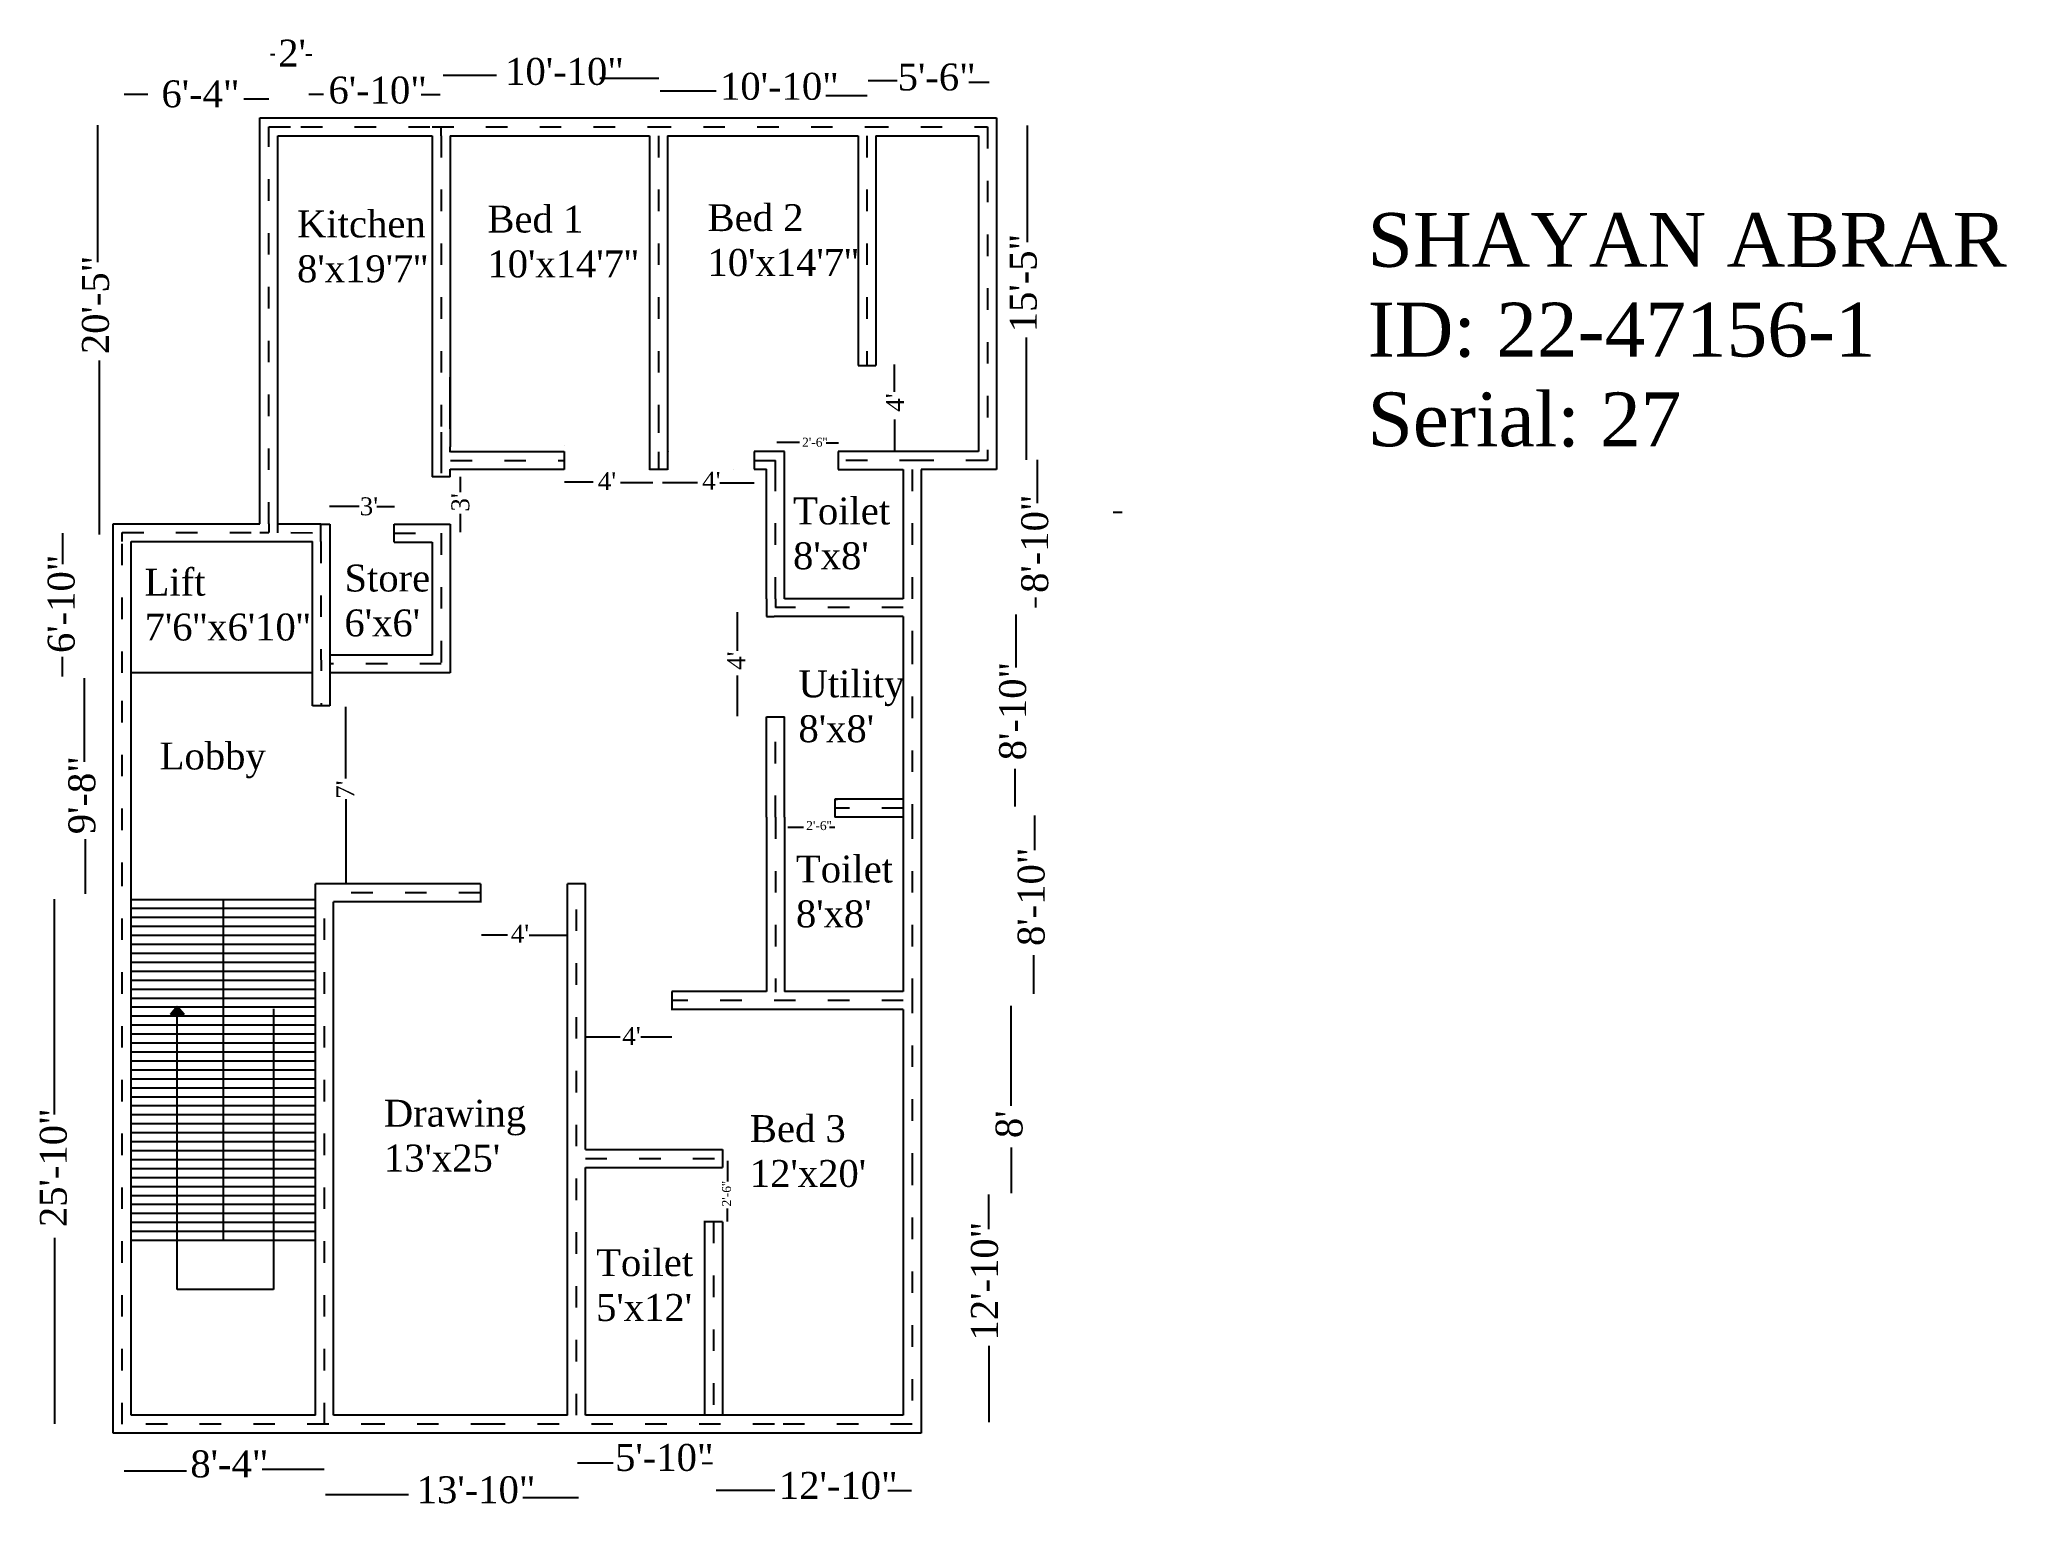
# Model space of a CAD drawing. Header units: inches. Extents: x 1 to 17879, y -3361 to 1909.
# Drawn here: x 1 to 1097, y -730 to 87 of the extents above; entities that cross this region are included whole.
import ezdxf

# ---------------------------------------------------------------- set-up
doc = ezdxf.new("R2010")
doc.units = ezdxf.units.IN
doc.header["$MEASUREMENT"] = 0
doc.linetypes.add('ACAD_ISO03W100', pattern=[30, 12, -18])

msp = doc.modelspace()

# ---------------------------------------------------------------- texts
at = {"attachment_point": 1}
for s, insert, char_height, width in [("{\\fTimes New Roman|b0|i0|c0|p18;2'}", (133.7, 86.5), 15, 56.05), ('{\\fTimes New Roman|b0|i0|c0|p18;6\'-10"}', (161.7, 65.9), 15, 56.05), ('{\\fTimes New Roman|b0|i0|c0|p18;10\'-10"}', (260.2, 76.3), 15, 56.05), ('{\\fTimes New Roman|b0|i0|c0|p18;10\'-10"}', (380, 68), 15, 56.05), ('{\\fTimes New Roman|b0|i0|c0|p18;5\'-6"}', (479, 73.2), 15, 56.05), ('{\\fTimes New Roman|b0|i0|c0|p18;6\'-4"}', (68.6, 63.8), 15, 56.05), ("{\\fTimes New Roman|b0|i0|c0|p18;Kitchen^J8'x19'7''}", (144.2, -8.7), 15, 35.596), ("{\\fTimes New Roman|b0|i0|c0|p18;Bed 1^J10'x14'7''}", (250.3, -6), 15, 56.05), ("{\\fTimes New Roman|b0|i0|c0|p18;Bed 2^J10'x14'7''}", (373, -5.2), 15, 56.05), ('{\\fTimes New Roman|b0|i0|c0|p18;SHAYAN ABRAR^JID: 22-47156-1^JSerial: 27}', (741, -10.1), 30, 370.588), ("{\\fTimes New Roman|b0|i0|c0|p18;2'-6''}", (425.7, -135.4), 5, 56.05), ("{\\fTimes New Roman|b0|i0|c0|p18;4'}", (311.8, -154.6), 10, 56.05), ("{\\fTimes New Roman|b0|i0|c0|p18;4'}", (370, -154.4), 10, 56.05), ("{\\fTimes New Roman|b0|i0|c0|p18;3'}", (179.1, -168.6), 10, 56.05), ("{\\fTimes New Roman|b0|i0|c0|p18;Toilet^J8'x8'}", (420.7, -168.7), 15, 56.05), ("{\\fTimes New Roman|b0|i0|c0|p18;Lift^J7'6''x6'10''}", (59.2, -208.4), 15, 56.05), ("{\\fTimes New Roman|b0|i0|c0|p18;Store^J6'x6'}", (170.6, -206.1), 15, 56.05), ("{\\fTimes New Roman|b0|i0|c0|p18;Utility^J8'x8'}", (423.7, -265.1), 15, 56.05), ('{\\fTimes New Roman|b0|i0|c0|p18;Lobby}', (67.6, -305.3), 15, 56.05), ("{\\fTimes New Roman|b0|i0|c0|p18;2'-6''}", (428, -349.1), 5, 56.05), ("{\\fTimes New Roman|b0|i0|c0|p18;Toilet^J8'x8'}", (422.3, -368.3), 15, 56.05), ("{\\fTimes New Roman|b0|i0|c0|p18;4'}", (263.3, -406.9), 10, 56.05), ("{\\fTimes New Roman|b0|i0|c0|p18;4'}", (325.5, -463.9), 10, 56.05), ("{\\fTimes New Roman|b0|i0|c0|p18;Drawing^J13'x25'}", (192.6, -504.4), 15, 56.05), ("{\\fTimes New Roman|b0|i0|c0|p18;Bed 3^J12'x20'}", (396.6, -513), 15, 56.05), ("{\\fTimes New Roman|b0|i0|c0|p18;Toilet^J5'x12'}", (310.9, -587.7), 15, 56.05), ('{\\fTimes New Roman|b0|i0|c0|p18;8\'-4"}', (84.7, -699.9), 15, 56.05), ('{\\fTimes New Roman|b0|i0|c0|p18;5\'-10"}', (321.5, -696.3), 15, 56.05), ('{\\fTimes New Roman|b0|i0|c0|p18;12\'-10"}', (412.8, -711.9), 15, 56.05), ('{\\fTimes New Roman|b0|i0|c0|p18;13\'-10"}', (210.9, -714.3), 15, 56.05)]:
    msp.add_mtext(s, dxfattribs=dict(at, insert=insert, char_height=char_height, width=width))
at = {"width": 56.05, "attachment_point": 1, "rotation": 90}
for s, insert, char_height in [('{\\fTimes New Roman|b0|i0|c0|p18;15\'-5"}', (541.5, -76.6), 15), ('{\\fTimes New Roman|b0|i0|c0|p18;20\'-5"}', (24.3, -88.8), 15), ("{\\fTimes New Roman|b0|i0|c0|p18;4'}", (472.5, -120.9), 10), ("{\\fTimes New Roman|b0|i0|c0|p18;3'}", (230.2, -176.6), 10), ('{\\fTimes New Roman|b0|i0|c0|p18;8\'-10"}', (547.9, -221.9), 15), ('{\\fTimes New Roman|b0|i0|c0|p18;6\'-10"}', (5.2, -255.4), 15), ("{\\fTimes New Roman|b0|i0|c0|p18;4'}", (384, -264.8), 10), ('{\\fTimes New Roman|b0|i0|c0|p18;8\'-10"}', (535.6, -315.2), 15), ('{\\fTimes New Roman|b0|i0|c0|p18;9\'-8"}', (16.7, -356.4), 15), ("{\\fTimes New Roman|b0|i0|c0|p18;7'}", (166.1, -336.7), 10), ('{\\fTimes New Roman|b0|i0|c0|p18;8\'-10"}', (545.9, -418.7), 15), ('{\\fTimes New Roman|b0|i0|c0|p18;25\'-10"}', (0.8, -575.4), 15), ("{\\fTimes New Roman|b0|i0|c0|p18;8'}", (533.6, -525.8), 15), ("{\\fTimes New Roman|b0|i0|c0|p18;2'-6''}", (381.1, -563.9), 5), ('{\\fTimes New Roman|b0|i0|c0|p18;12\'-10"}', (519.9, -638.6), 15)]:
    msp.add_mtext(s, dxfattribs=dict(at, insert=insert, char_height=char_height))

# ---------------------------------------------------------------- hatches: boundary and pattern name
h = msp.add_hatch(color=256)
h.paths.add_polyline_path([(77.3, -452.7), (77.1, -452.7), (73.7, -456.9), (77.3, -456.9)])
h.paths.add_polyline_path([(77.6, -452.7), (77.3, -452.7), (77.3, -456.9), (81.3, -456.9)])

# ---------------------------------------------------------------- linework, layer by layer
for p, q in [((131.8, 78.1), (129.4, 78.1)), ((149.1, 78.1), (152.4, 78.1)), ((255.3, 66.6), (225.7, 66.6)), ((61.1, 55.9), (47.9, 55.9)), ((159, 55.9), (150.8, 55.9)), ((213.3, 55.9), (224, 55.9)), ((312.9, 65), (345.8, 65)), ((377.8, 57.8), (346.6, 57.8)), ((438.9, 55.4), (462, 55.4)), ((478.8, 63.5), (462.6, 63.5)), ((518.6, 62.9), (530.1, 62.9)), ((114.6, 53.5), (128.5, 53.5)), ((33.1, -37.5), (33.1, 38.8)), ((123.5, 42.9), (146.3, 42.9)), ((123.5, 32.9), (123.5, 42.9)), ((146.3, 42.9), (219.5, 42.9)), ((219.5, 42.9), (340.7, 42.9)), ((224.5, 32.9), (224.5, 37.9)), ((340.7, 42.9), (461.9, 42.9)), ((461.9, 42.9), (529.1, 42.9)), ((529.1, 42.9), (534.1, 42.9)), ((534.1, 42.9), (534.1, -143.1)), ((551.3, -26.4), (551.3, 38.6)), ((123.5, -183.3), (123.5, 32.9)), ((133.5, -188.4), (133.5, 32.9)), ((133.5, 32.9), (146.3, 32.9)), ((146.3, 32.9), (219.5, 32.9)), ((219.5, 32.9), (219.5, -132.2)), ((229.5, 32.9), (340.7, 32.9)), ((229.5, 32.9), (229.5, -130.4)), ((340.7, 32.9), (340.7, -120.6)), ((350.7, 32.9), (456.9, 32.9)), ((350.7, 32.9), (350.7, -120.6)), ((456.9, 32.9), (456.9, -95.1)), ((466.9, 32.9), (524.1, 32.9)), ((466.9, 32.9), (466.9, -95.1)), ((524.1, 32.9), (524.1, -143.1)), ((550.7, -79.6), (550.7, -147.7)), ((33.9, -92.4), (33.9, -189.4)), ((456.9, -95.1), (466.9, -95.1)), ((477.2, -109.8), (477.2, -94.5)), ((229.5, -130.4), (229.5, -101.7)), ((340.8, -120.6), (340.7, -120.6)), ((340.7, -120.6), (340.7, -120.6)), ((340.7, -120.6), (340.7, -143.1)), ((350.7, -120.6), (350.7, -143.2)), ((229.5, -130.4), (229.5, -140.4)), ((229.8, -130.4), (229.8, -130.4)), ((477.2, -125.2), (477.2, -140.1)), ((219.5, -132.2), (219.5, -143.2)), ((229.5, -143.4), (229.5, -140.4)), ((293.1, -139.9), (293.1, -139.9)), ((424.3, -138.1), (411.6, -138.1)), ((439.1, -138.3), (446, -138.3)), ((477.2, -140), (477.2, -143.1)), ((219.5, -143.2), (219.5, -157.1)), ((229.5, -143.2), (229.5, -143.4)), ((229.5, -143.2), (229.6, -143.2)), ((229.5, -157.2), (229.5, -153)), ((229.5, -153), (229.8, -153)), ((229.8, -143), (293.1, -143)), ((229.8, -153), (293.1, -153)), ((293.1, -143.1), (293.1, -153.1)), ((340.7, -143.1), (340.7, -143.1)), ((340.7, -143.1), (340.7, -153.2)), ((350.7, -153.1), (340.7, -153.1)), ((350.7, -143.2), (350.7, -153.2)), ((350.8, -143.1), (350.8, -143.2)), ((387.3, -153.2), (387.3, -153.2)), ((415.9, -143.1), (399.1, -143.1)), ((399.1, -143.1), (399.1, -153)), ((399.1, -153), (405.9, -153)), ((405.9, -153.1), (405.9, -153)), ((405.9, -225.1), (405.9, -153.1)), ((410.9, -143.1), (410.9, -143.1)), ((415.9, -153.1), (415.9, -143.1)), ((415.9, -225.1), (415.9, -153.1)), ((482.1, -143.1), (445.9, -143.1)), ((445.9, -143.1), (445.9, -153.1)), ((445.9, -148.1), (445.9, -148.1)), ((445.9, -153.1), (482.1, -153.1)), ((492.1, -143.1), (482.1, -143.1)), ((482.1, -153.1), (482.1, -225.1)), ((482.1, -153.1), (482.1, -225.1)), ((524.1, -143.1), (492.1, -143.1)), ((534.1, -153.1), (492.1, -153.1)), ((492.1, -153.1), (492.1, -249.7)), ((534.1, -143.1), (534.1, -153.1)), ((556.9, -171.8), (556.9, -147.7)), ((229.5, -157.2), (219.5, -157.1)), ((235.4, -165.7), (235.4, -157.2)), ((309.3, -160.1), (293.2, -160.1)), ((324.5, -160.4), (342.5, -160.4)), ((367.4, -160.6), (347.9, -160.6)), ((379.9, -160.6), (399.1, -160.6)), ((178.8, -173.8), (162.3, -173.8)), ((188.7, -173.8), (198.6, -173.8)), ((41.7, -188.3), (41.7, -183.3)), ((41.7, -183.3), (46.7, -183.3)), ((46.7, -183.3), (123.5, -183.3)), ((157.4, -183.6), (133.5, -183.6)), ((152.8, -183.6), (152.8, -183.6)), ((157.4, -193.3), (157.4, -183.6)), ((157.4, -183.6), (162.4, -183.6)), ((162.4, -183.6), (162.4, -183.6)), ((162.4, -183.6), (162.4, -284.9)), ((198.3, -183.6), (229.6, -183.6)), ((198.3, -193.6), (198.3, -183.6)), ((229.6, -183.6), (229.6, -266.5)), ((235.1, -177.9), (235.1, -188)), ((599.2, -176.8), (604.2, -176.8)), ((13.7, -205.8), (13.7, -188.6)), ((41.7, -193.3), (41.7, -188.3)), ((41.7, -266.5), (41.7, -193.3)), ((51.7, -266.5), (51.7, -193.3)), ((51.7, -193.3), (128.5, -193.3)), ((128.5, -193.3), (133.5, -193.3)), ((133.5, -193.3), (152.8, -193.3)), ((152.8, -284.9), (152.8, -193.3)), ((198.3, -193.6), (219.6, -193.6)), ((219.6, -193.6), (219.6, -256.5)), ((405.9, -225.1), (405.9, -234.9)), ((482.1, -225.1), (415.9, -225.1)), ((555.8, -224.4), (555.8, -230)), ((389.8, -254.2), (389.8, -232.6)), ((405.9, -234.9), (405.9, -235.1)), ((405.9, -235.1), (405.9, -235.1)), ((405.9, -235.1), (410.1, -235.1)), ((482.1, -235.1), (410.1, -235.1)), ((410.9, -235.1), (410.9, -235.2)), ((482.1, -235.1), (482.1, -249.7)), ((545, -263.4), (545, -233.9)), ((482.1, -249.7), (482.1, -346.9)), ((492.1, -249.7), (492.1, -346.9)), ((13.2, -257.5), (13.2, -268.5)), ((219.6, -256.5), (162.1, -256.5)), ((25.7, -316), (25.7, -269.5)), ((41.7, -384.1), (41.7, -266.5)), ((51.7, -384.1), (51.7, -266.5)), ((152.8, -266.5), (51.7, -266.5)), ((229.6, -266.5), (162.1, -266.5)), ((389.5, -268), (389.5, -290.5)), ((162.4, -284.9), (152.8, -284.9)), ((171.4, -325.3), (171.4, -285.4)), ((405.9, -346.9), (405.9, -290.9)), ((405.9, -290.9), (415.9, -290.9)), ((415.9, -346.9), (415.9, -290.9)), ((544.3, -319.9), (544.3, -340.9)), ((171.4, -336.8), (171.4, -383.7)), ((482.1, -336.9), (444, -336.9)), ((444, -336.9), (445.5, -336.9)), ((444, -336.9), (444, -346.9)), ((405.9, -346.9), (405.9, -444.1)), ((415.9, -346.9), (415.9, -444.1)), ((482.1, -346.9), (444, -346.9)), ((482.1, -346.9), (444, -346.9)), ((482.1, -346.9), (482.1, -444.1)), ((492.1, -346.9), (492.1, -444.1)), ((555.4, -365.3), (555.4, -345.9)), ((26.1, -359.1), (26.1, -389.7)), ((426.5, -352.7), (417.7, -352.7)), ((441, -352.4), (444, -352.4)), ((9, -512.6), (9, -392.6)), ((41.7, -685.3), (41.7, -384.1)), ((51.5, -392.7), (154.7, -392.7)), ((51.7, -680.3), (51.7, -384.1)), ((103.1, -392.7), (103.1, -582.7)), ((154.5, -680.3), (154.5, -384.1)), ((246.4, -384.1), (154.5, -384.1)), ((164.5, -680.3), (164.5, -394.1)), ((246.4, -394.1), (164.5, -394.1)), ((246.4, -384.1), (246.4, -394.5)), ((304.9, -384.1), (294.9, -384.1)), ((294.9, -680.3), (294.9, -384.1)), ((304.9, -532.2), (304.9, -384.1)), ((51.5, -397.7), (154.7, -397.7)), ((51.5, -402.7), (154.7, -402.7)), ((51.5, -407.7), (154.7, -407.7)), ((51.5, -412.7), (154.7, -412.7)), ((261.6, -412.6), (247, -412.6)), ((273.5, -412.6), (294.5, -412.6)), ((51.5, -417.7), (154.7, -417.7)), ((51.5, -422.7), (154.7, -422.7)), ((554.7, -423.9), (554.7, -445.3)), ((51.5, -427.7), (154.7, -427.7)), ((51.5, -432.7), (154.7, -432.7)), ((51.5, -437.7), (154.7, -437.7)), ((51.5, -442.7), (154.7, -442.7)), ((51.5, -447.7), (154.7, -447.7)), ((353.2, -444.1), (353.2, -454.4)), ((405.9, -444.1), (353.2, -444.1)), ((482.1, -444.1), (415.9, -444.1)), ((492.1, -444.1), (492.1, -540.1)), ((51.5, -452.7), (154.7, -452.7)), ((51.5, -457.7), (154.7, -457.7)), ((77.3, -452.5), (73.7, -456.9)), ((73.7, -456.9), (73.7, -456.9)), ((73.7, -456.9), (81.3, -456.9)), ((77.3, -610.1), (77.3, -452.5)), ((81.3, -456.9), (77.3, -452.5)), ((131.1, -453.7), (131.1, -610.1)), ((482.1, -454.1), (353.2, -454.1)), ((482.1, -454.1), (482.1, -540.1)), ((542.3, -507.8), (542.3, -452.1)), ((51.5, -462.7), (154.7, -462.7)), ((51.5, -467.7), (154.7, -467.7)), ((324.3, -469.6), (304.9, -469.6)), ((335.8, -469.3), (353.1, -469.3)), ((51.5, -472.7), (154.7, -472.7)), ((51.5, -477.7), (154.7, -477.7)), ((51.5, -482.7), (154.7, -482.7)), ((51.5, -487.7), (154.7, -487.7)), ((51.5, -492.7), (154.7, -492.7)), ((51.5, -497.7), (154.7, -497.7)), ((51.5, -502.7), (154.7, -502.7)), ((51.5, -507.7), (154.7, -507.7)), ((51.5, -512.7), (154.7, -512.7)), ((51.5, -517.7), (154.7, -517.7)), ((51.5, -522.7), (154.7, -522.7)), ((51.5, -527.7), (154.7, -527.7)), ((51.5, -532.7), (154.7, -532.7)), ((304.9, -532.2), (381.4, -532.2)), ((381.4, -532.2), (381.4, -542.2)), ((542.3, -531), (542.3, -556.5)), ((51.5, -537.7), (154.7, -537.7)), ((51.5, -542.7), (154.7, -542.7)), ((51.5, -547.7), (154.7, -547.7)), ((304.9, -680.3), (304.9, -542.2)), ((304.9, -542.2), (381.4, -542.2)), ((384.4, -550), (384.4, -538.4)), ((482.1, -540.1), (482.1, -680.3)), ((492.1, -540.1), (492.1, -685.3)), ((51.5, -552.7), (154.7, -552.7)), ((51.5, -557.7), (154.7, -557.7)), ((529.9, -576.6), (529.9, -557.3)), ((51.5, -562.7), (154.7, -562.7)), ((51.5, -567.7), (154.7, -567.7)), ((384, -565), (384, -572.3)), ((51.5, -572.7), (154.7, -572.7)), ((51.5, -577.7), (154.7, -577.7)), ((381.4, -572.4), (371, -572.4)), ((371.4, -572.4), (371.4, -679.7)), ((381.4, -572.4), (381.4, -679.7)), ((9, -581.4), (9, -685)), ((51.5, -582.7), (154.7, -582.7)), ((131.1, -610.1), (77.3, -610.1)), ((529.9, -641.6), (529.9, -684.1)), ((41.7, -690.3), (41.7, -685.3)), ((46.7, -690.3), (41.7, -690.3)), ((191.9, -690.3), (46.7, -690.3)), ((154.5, -680.3), (51.7, -680.3)), ((191.9, -680.3), (164.5, -680.3)), ((253.1, -680.3), (191.9, -680.3)), ((253.1, -690.3), (191.9, -690.3)), ((294.9, -680.3), (253.1, -680.3)), ((410.3, -690.3), (253.1, -690.3)), ((410.3, -680.3), (304.9, -680.3)), ((482.1, -680.3), (410.3, -680.3)), ((487.1, -690.3), (410.3, -690.3)), ((492.1, -690.3), (487.1, -690.3)), ((492.1, -685.3), (492.1, -690.3)), ((82.6, -711.4), (47.8, -711.4)), ((124.7, -710.4), (159.4, -710.4)), ((320.5, -707), (300.6, -707)), ((370, -707), (375.8, -707)), ((410.5, -722.2), (377.9, -722.2)), ((473.6, -722.2), (486.8, -722.2)), ((206.3, -724.6), (160, -724.6)), ((270, -726.1), (301, -726.1))]:
    msp.add_line(p, q)
at = {"linetype": 'ACAD_ISO03W100'}
for p, q in [((128.5, 37.9), (146.3, 37.9)), ((128.5, -183.3), (128.5, 37.9)), ((146.3, 37.9), (219.5, 37.9)), ((219.5, 37.9), (340.7, 37.9)), ((340.7, 37.9), (461.9, 37.9)), ((461.9, 37.9), (529.1, 37.9)), ((529.1, 37.9), (529.1, -143.1)), ((224.5, 32.9), (224.5, -132.2)), ((345.7, 32.9), (345.7, -120.6)), ((461.9, 32.9), (461.9, -95.1)), ((345.7, -120.6), (345.7, -143.2)), ((224.5, -132.2), (224.5, -143.2)), ((224.6, -143.2), (224.6, -157.1)), ((229.8, -148), (293.1, -148)), ((345.7, -143.2), (345.7, -153.2)), ((399.1, -148.1), (410.9, -148.1)), ((410.9, -153.1), (410.9, -148.1)), ((410.9, -225.1), (410.9, -153.1)), ((492.1, -148.1), (445.9, -148.1)), ((487.1, -153.1), (487.1, -249.7)), ((529.1, -148.1), (492.1, -148.1)), ((529.1, -143.1), (529.1, -148.1)), ((128.5, -183.3), (128.5, -188.3)), ((46.7, -193.3), (46.7, -188.3)), ((46.7, -188.3), (123.5, -188.3)), ((46.7, -266.5), (46.7, -193.3)), ((123.5, -188.3), (128.5, -188.3)), ((152.8, -188.5), (128.5, -188.3)), ((157.4, -193.3), (157.6, -284.9)), ((198.3, -188.6), (224.6, -188.6)), ((224.6, -188.6), (224.6, -261.5)), ((410.9, -225.1), (410.9, -230.1)), ((482.1, -230.1), (410.9, -230.1)), ((487.1, -249.7), (487.1, -346.9)), ((224.6, -261.5), (162.1, -261.5)), ((46.7, -384.1), (46.7, -266.5)), ((410.9, -346.9), (410.9, -290.9)), ((410.9, -346.9), (410.9, -444.5)), ((482.1, -341.9), (444, -341.9)), ((487.1, -346.9), (487.1, -444.1)), ((46.7, -685.3), (46.7, -384.1)), ((159.5, -685.3), (159.5, -389.1)), ((246.4, -389.1), (159.5, -389.1)), ((299.9, -680.3), (299.9, -384.1)), ((482.1, -449.1), (353.2, -449.1)), ((487.1, -444.1), (487.1, -540.1)), ((304.9, -537.2), (381.4, -537.2)), ((487.1, -540.1), (487.1, -685.3)), ((376.4, -572.4), (376.4, -679.7)), ((191.9, -685.3), (46.7, -685.3)), ((253.1, -685.3), (191.9, -685.3)), ((410.3, -685.3), (253.1, -685.3)), ((487.1, -685.3), (410.3, -685.3))]:
    msp.add_line(p, q, dxfattribs=at)

msp.set_redraw_order([(e.dxf.handle, doc.entitydb.next_handle()) for e in msp.query("TEXT MTEXT ATTDEF DIMENSION ARC_DIMENSION")])  # texts and dimensions are drawn at this point

doc.saveas('drawing.dxf')
